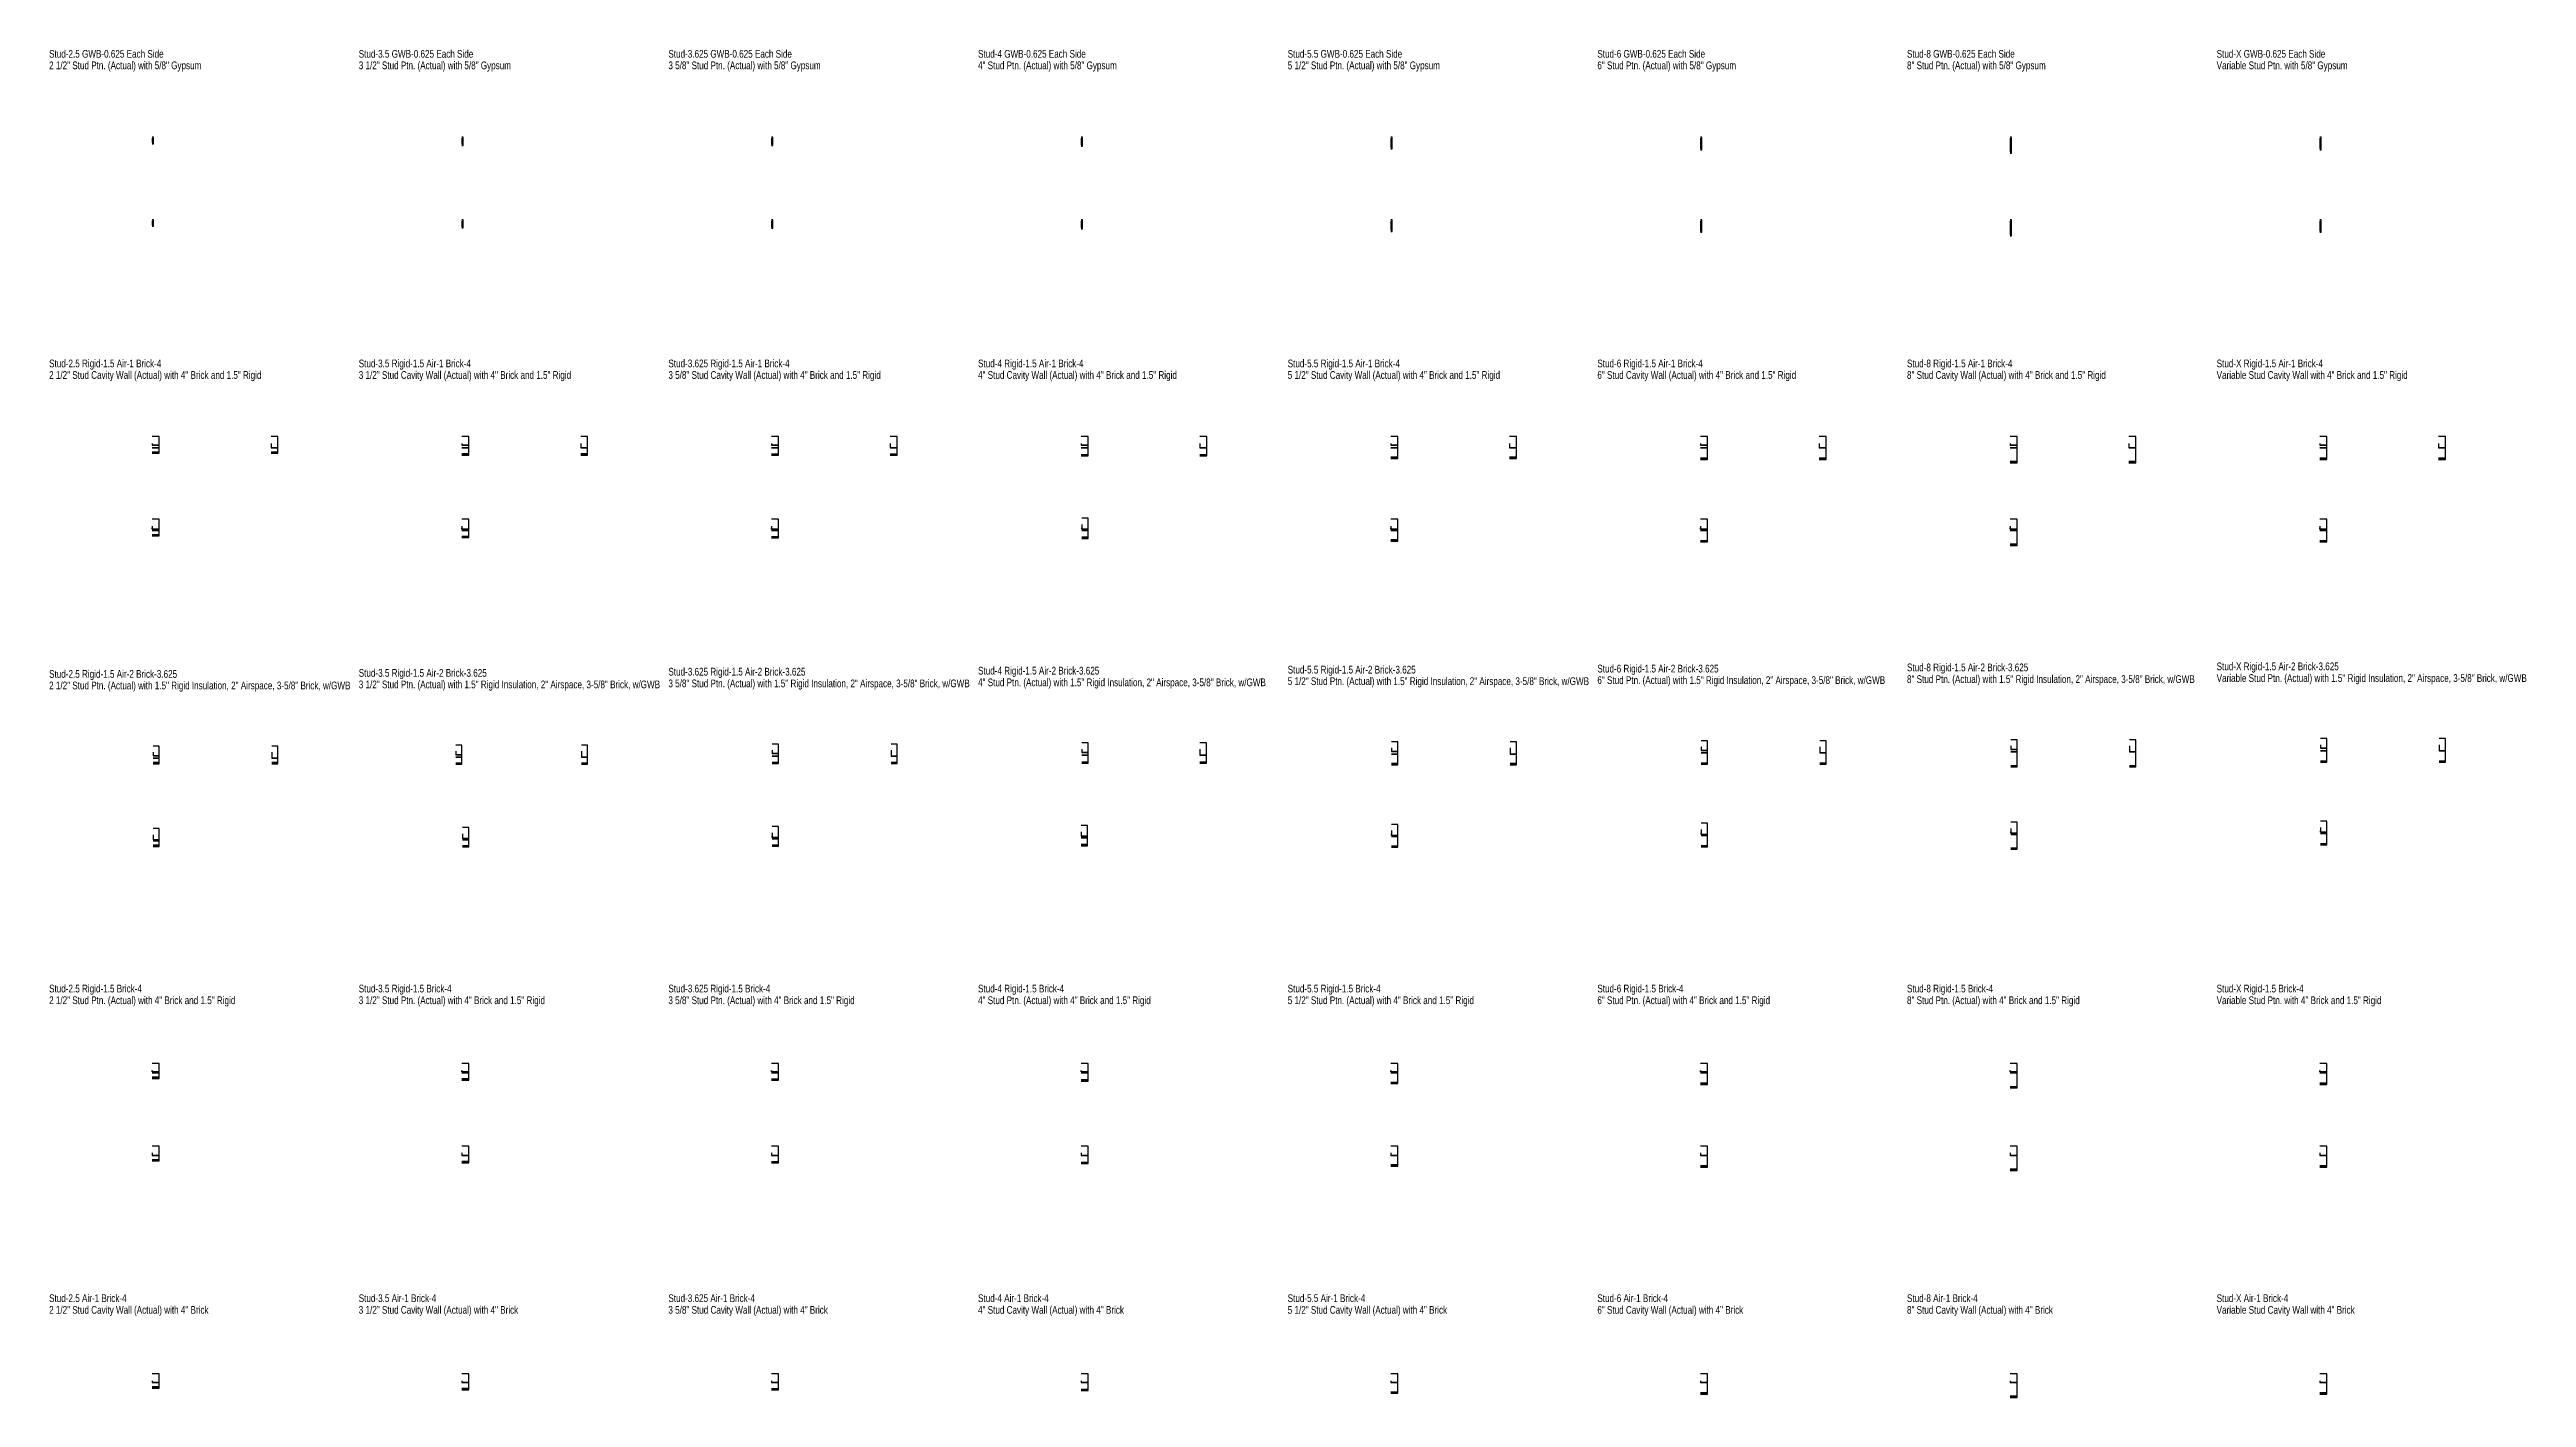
# Model space of a CAD drawing. Header units: inches. Extents: x -126 to 2726, y -389 to 1248.
# Drawn here: x -47 to 1393, y 104 to 888 of the extents above; entities that cross this region are included whole.
import ezdxf

# ---------------------------------------------------------------- set-up
doc = ezdxf.new("R2010")
doc.units = ezdxf.units.IN
doc.header["$LTSCALE"] = 0.5
doc.header["$MEASUREMENT"] = 0
doc.linetypes.add('HIDDEN', pattern=[0.375, 0.25, -0.125])
doc.layers.add('X-WallDescriptions', color=5, linetype='HIDDEN')
doc.layers.add('X-WallEndcapPolylines', color=6, linetype='Continuous')
doc.styles.add('Title', font='arial.ttf', dxfattribs={"width": 0.75})

msp = doc.modelspace()

# ---------------------------------------------------------------- texts
at = {"layer": 'X-WallDescriptions', "style": 'Title', "width": 0.75}
for s, p in [('Stud-2.5 GWB-0.625 Each Side', (-47.5, 883.1)), ('2 1/2" Stud Ptn. (Actual) with 5/8" Gypsum', (-47.5, 876.4)), ('Stud-3.5 GWB-0.625 Each Side', (132.5, 883.1)), ('3 1/2" Stud Ptn. (Actual) with 5/8" Gypsum', (132.5, 876.4)), ('Stud-3.625 GWB-0.625 Each Side', (312.5, 883.1)), ('3 5/8" Stud Ptn. (Actual) with 5/8" Gypsum', (312.5, 876.4)), ('4" Stud Ptn. (Actual) with 5/8" Gypsum', (492.5, 876.4)), ('Stud-4 GWB-0.625 Each Side', (492.5, 883.1)), ('Stud-5.5 GWB-0.625 Each Side', (672.5, 883.1)), ('5 1/2" Stud Ptn. (Actual) with 5/8" Gypsum', (672.5, 876.4)), ('Stud-6 GWB-0.625 Each Side', (852.5, 883.1)), ('6" Stud Ptn. (Actual) with 5/8" Gypsum', (852.5, 876.4)), ('Stud-8 GWB-0.625 Each Side', (1032.5, 883.1)), ('8" Stud Ptn. (Actual) with 5/8" Gypsum', (1032.5, 876.4)), ('Variable Stud Ptn. with 5/8" Gypsum', (1212.5, 876.4)), ('Stud-X GWB-0.625 Each Side', (1212.5, 883.1)), ('Stud-2.5 Rigid-1.5 Air-1 Brick-4', (-47.5, 703.1)), ('Stud-3.5 Rigid-1.5 Air-1 Brick-4', (132.5, 703.1)), ('Stud-3.625 Rigid-1.5 Air-1 Brick-4', (312.5, 703.1)), ('Stud-4 Rigid-1.5 Air-1 Brick-4', (492.5, 703.1)), ('Stud-5.5 Rigid-1.5 Air-1 Brick-4', (672.5, 703.1)), ('Stud-6 Rigid-1.5 Air-1 Brick-4', (852.5, 703.1)), ('Stud-8 Rigid-1.5 Air-1 Brick-4', (1032.5, 703.1)), ('Stud-X Rigid-1.5 Air-1 Brick-4', (1212.5, 703.1)), ('2 1/2" Stud Cavity Wall (Actual) with 4" Brick and 1.5" Rigid', (-47.5, 696.4)), ('3 1/2" Stud Cavity Wall (Actual) with 4" Brick and 1.5" Rigid', (132.5, 696.4)), ('3 5/8" Stud Cavity Wall (Actual) with 4" Brick and 1.5" Rigid', (312.5, 696.4)), ('4" Stud Cavity Wall (Actual) with 4" Brick and 1.5" Rigid', (492.5, 696.4)), ('5 1/2" Stud Cavity Wall (Actual) with 4" Brick and 1.5" Rigid', (672.5, 696.4)), ('6" Stud Cavity Wall (Actual) with 4" Brick and 1.5" Rigid', (852.5, 696.4)), ('8" Stud Cavity Wall (Actual) with 4" Brick and 1.5" Rigid', (1032.5, 696.4)), ('Variable Stud Cavity Wall with 4" Brick and 1.5" Rigid', (1212.5, 696.4)), ('Stud-2.5 Rigid-1.5 Air-2 Brick-3.625', (-47.5, 522.6)), ('2 1/2" Stud Ptn. (Actual) with 1.5" Rigid Insulation, 2" Airspace, 3-5/8" Brick, w/GWB', (-47.5, 515.9)), ('Stud-3.5 Rigid-1.5 Air-2 Brick-3.625', (132.5, 523.2)), ('3 1/2" Stud Ptn. (Actual) with 1.5" Rigid Insulation, 2" Airspace, 3-5/8" Brick, w/GWB', (132.5, 516.5)), ('Stud-3.625 Rigid-1.5 Air-2 Brick-3.625', (312.5, 523.9)), ('3 5/8" Stud Ptn. (Actual) with 1.5" Rigid Insulation, 2" Airspace, 3-5/8" Brick, w/GWB', (312.5, 517.1)), ('4" Stud Ptn. (Actual) with 1.5" Rigid Insulation, 2" Airspace, 3-5/8" Brick, w/GWB', (492.5, 517.7)), ('Stud-4 Rigid-1.5 Air-2 Brick-3.625', (492.5, 524.5)), ('Stud-5.5 Rigid-1.5 Air-2 Brick-3.625', (672.5, 525.1)), ('5 1/2" Stud Ptn. (Actual) with 1.5" Rigid Insulation, 2" Airspace, 3-5/8" Brick, w/GWB', (672.5, 518.4)), ('Stud-6 Rigid-1.5 Air-2 Brick-3.625', (852.5, 525.7)), ('6" Stud Ptn. (Actual) with 1.5" Rigid Insulation, 2" Airspace, 3-5/8" Brick, w/GWB', (852.5, 519)), ('Stud-8 Rigid-1.5 Air-2 Brick-3.625', (1032.5, 526.4)), ('8" Stud Ptn. (Actual) with 1.5" Rigid Insulation, 2" Airspace, 3-5/8" Brick, w/GWB', (1032.5, 519.6)), ('Variable Stud Ptn. (Actual) with 1.5" Rigid Insulation, 2" Airspace, 3-5/8" Brick, w/GWB', (1212.5, 520.2)), ('Stud-X Rigid-1.5 Air-2 Brick-3.625', (1212.5, 527)), ('Stud-2.5 Rigid-1.5 Brick-4', (-47.5, 339.7)), ('2 1/2" Stud Ptn. (Actual) with 4" Brick and 1.5" Rigid', (-47.5, 332.9)), ('Stud-3.5 Rigid-1.5 Brick-4', (132.5, 339.7)), ('3 1/2" Stud Ptn. (Actual) with 4" Brick and 1.5" Rigid', (132.5, 332.9)), ('Stud-3.625 Rigid-1.5 Brick-4', (312.5, 339.7)), ('3 5/8" Stud Ptn. (Actual) with 4" Brick and 1.5" Rigid', (312.5, 332.9)), ('4" Stud Ptn. (Actual) with 4" Brick and 1.5" Rigid', (492.5, 332.9)), ('Stud-4 Rigid-1.5 Brick-4', (492.5, 339.7)), ('Stud-5.5 Rigid-1.5 Brick-4', (672.5, 339.7)), ('5 1/2" Stud Ptn. (Actual) with 4" Brick and 1.5" Rigid', (672.5, 332.9)), ('Stud-6 Rigid-1.5 Brick-4', (852.5, 339.7)), ('6" Stud Ptn. (Actual) with 4" Brick and 1.5" Rigid', (852.5, 332.9)), ('Stud-8 Rigid-1.5 Brick-4', (1032.5, 339.7)), ('8" Stud Ptn. (Actual) with 4" Brick and 1.5" Rigid', (1032.5, 332.9)), ('Variable Stud Ptn. with 4" Brick and 1.5" Rigid', (1212.5, 332.9)), ('Stud-X Rigid-1.5 Brick-4', (1212.5, 339.7)), ('Stud-2.5 Air-1 Brick-4', (-47.5, 159.7)), ('Stud-3.5 Air-1 Brick-4', (132.5, 159.7)), ('Stud-3.625 Air-1 Brick-4', (312.5, 159.7)), ('Stud-4 Air-1 Brick-4', (492.5, 159.7)), ('Stud-5.5 Air-1 Brick-4', (672.5, 159.7)), ('Stud-6 Air-1 Brick-4', (852.5, 159.7)), ('Stud-8 Air-1 Brick-4', (1032.5, 159.7)), ('Stud-X Air-1 Brick-4', (1212.5, 159.7)), ('2 1/2" Stud Cavity Wall (Actual) with 4" Brick', (-47.5, 152.9)), ('3 1/2" Stud Cavity Wall (Actual) with 4" Brick', (132.5, 152.9)), ('3 5/8" Stud Cavity Wall (Actual) with 4" Brick', (312.5, 152.9)), ('4" Stud Cavity Wall (Actual) with 4" Brick', (492.5, 152.9)), ('5 1/2" Stud Cavity Wall (Actual) with 4" Brick', (672.5, 152.9)), ('6" Stud Cavity Wall (Actual) with 4" Brick', (852.5, 152.9)), ('8" Stud Cavity Wall (Actual) with 4" Brick', (1032.5, 152.9)), ('Variable Stud Cavity Wall with 4" Brick', (1212.5, 152.9))]:
    msp.add_text(s, height=4.5, dxfattribs=at).set_placement(p)

# ---------------------------------------------------------------- linework, layer by layer
at = {"layer": 'X-WallEndcapPolylines'}
for points in [[(12.5, 836.3), (12.5, 833.8), (13.2, 833.8), (13.2, 836.9), (12.5, 836.9)], [(192.5, 836.3), (192.5, 832.8), (193.2, 832.8), (193.2, 836.9), (192.5, 836.9)], [(372.5, 836.3), (372.5, 832.6), (373.2, 832.6), (373.2, 836.9), (372.5, 836.9)], [(552.5, 836.3), (552.5, 832.3), (553.2, 832.3), (553.2, 836.9), (552.5, 836.9)], [(732.5, 836.3), (732.5, 830.8), (733.2, 830.8), (733.2, 836.9), (732.5, 836.9)], [(912.5, 836.3), (912.5, 830.3), (913.2, 830.3), (913.2, 836.9), (912.5, 836.9)], [(1092.5, 836.3), (1092.5, 828.3), (1093.2, 828.3), (1093.2, 836.9), (1092.5, 836.9)], [(1272.5, 836.3), (1272.5, 830.3), (1273.2, 830.3), (1273.2, 836.9), (1272.5, 836.9)], [(12.5, 833.1), (13.2, 833.1), (13.2, 833.8), (12.5, 833.8)], [(192.5, 832.1), (193.2, 832.1), (193.2, 832.8), (192.5, 832.8)], [(372.5, 832), (373.2, 832), (373.2, 832.6), (372.5, 832.6)], [(552.5, 831.6), (553.2, 831.6), (553.2, 832.3), (552.5, 832.3)], [(732.5, 830.1), (733.2, 830.1), (733.2, 830.8), (732.5, 830.8)], [(912.5, 829.6), (913.2, 829.6), (913.2, 830.3), (912.5, 830.3)], [(1092.5, 827.6), (1093.2, 827.6), (1093.2, 828.3), (1092.5, 828.3)], [(1272.5, 829.6), (1273.2, 829.6), (1273.2, 830.3), (1272.5, 830.3)], [(12.5, 788.3), (12.5, 785.8), (13.2, 785.8), (13.2, 788.9), (12.5, 788.9)], [(12.5, 785.1), (13.2, 785.1), (13.2, 785.8), (12.5, 785.8)], [(192.5, 788.3), (192.5, 784.8), (193.2, 784.8), (193.2, 788.9), (192.5, 788.9)], [(192.5, 784.1), (193.2, 784.1), (193.2, 784.8), (192.5, 784.8)], [(372.5, 788.3), (372.5, 784.6), (373.2, 784.6), (373.2, 788.9), (372.5, 788.9)], [(372.5, 784), (373.2, 784), (373.2, 784.6), (372.5, 784.6)], [(552.5, 788.3), (552.5, 784.3), (553.2, 784.3), (553.2, 788.9), (552.5, 788.9)], [(552.5, 783.6), (553.2, 783.6), (553.2, 784.3), (552.5, 784.3)], [(732.5, 788.3), (732.5, 782.8), (733.2, 782.8), (733.2, 788.9), (732.5, 788.9)], [(732.5, 782.1), (733.2, 782.1), (733.2, 782.8), (732.5, 782.8)], [(912.5, 788.3), (912.5, 782.3), (913.2, 782.3), (913.2, 788.9), (912.5, 788.9)], [(912.5, 781.6), (913.2, 781.6), (913.2, 782.3), (912.5, 782.3)], [(1092.5, 788.3), (1092.5, 780.3), (1093.2, 780.3), (1093.2, 788.9), (1092.5, 788.9)], [(1092.5, 779.6), (1093.2, 779.6), (1093.2, 780.3), (1092.5, 780.3)], [(1272.5, 788.3), (1272.5, 782.3), (1273.2, 782.3), (1273.2, 788.9), (1272.5, 788.9)], [(1272.5, 781.6), (1273.2, 781.6), (1273.2, 782.3), (1272.5, 782.3)], [(12.5, 658.8), (12.5, 657.8), (16.5, 657.8), (16.5, 662.8), (12.5, 662.8)], [(81.5, 658.8), (81.5, 656.3), (85.5, 656.3), (85.5, 662.8), (81.5, 662.8)], [(192.5, 658.8), (192.5, 657.8), (196.5, 657.8), (196.5, 662.8), (192.5, 662.8)], [(261.5, 658.8), (261.5, 656.3), (265.5, 656.3), (265.5, 662.8), (261.5, 662.8)], [(372.5, 658.8), (372.5, 657.8), (376.5, 657.8), (376.5, 662.8), (372.5, 662.8)], [(441.5, 658.8), (441.5, 656.3), (445.5, 656.3), (445.5, 662.8), (441.5, 662.8)], [(552.5, 658.8), (552.5, 657.8), (556.5, 657.8), (556.5, 662.8), (552.5, 662.8)], [(621.5, 658.8), (621.5, 656.3), (625.5, 656.3), (625.5, 662.8), (621.5, 662.8)], [(732.5, 658.8), (732.5, 657.8), (736.5, 657.8), (736.5, 662.8), (732.5, 662.8)], [(801.5, 658.8), (801.5, 656.3), (805.5, 656.3), (805.5, 662.8), (801.5, 662.8)], [(912.5, 658.8), (912.5, 657.8), (916.5, 657.8), (916.5, 662.8), (912.5, 662.8)], [(981.5, 658.8), (981.5, 656.3), (985.5, 656.3), (985.5, 662.8), (981.5, 662.8)], [(1092.5, 658.8), (1092.5, 657.8), (1096.5, 657.8), (1096.5, 662.8), (1092.5, 662.8)], [(1161.5, 658.8), (1161.5, 656.3), (1165.5, 656.3), (1165.5, 662.8), (1161.5, 662.8)], [(1272.5, 658.8), (1272.5, 657.8), (1276.5, 657.8), (1276.5, 662.8), (1272.5, 662.8)], [(1341.5, 658.8), (1341.5, 656.3), (1345.5, 656.3), (1345.5, 662.8), (1341.5, 662.8)], [(12.5, 656.3), (16.5, 656.3), (16.5, 657.8), (12.5, 657.8)], [(12.5, 653.8), (16.5, 653.8), (16.5, 656.3), (12.5, 656.3)], [(12.5, 653.1), (16.5, 653.1), (16.5, 653.8), (12.5, 653.8)], [(81.5, 653.8), (85.5, 653.8), (85.5, 656.3), (81.5, 656.3)], [(81.5, 653.1), (85.5, 653.1), (85.5, 653.8), (81.5, 653.8)], [(192.5, 656.3), (196.5, 656.3), (196.5, 657.8), (192.5, 657.8)], [(192.5, 652.8), (196.5, 652.8), (196.5, 656.3), (192.5, 656.3)], [(192.5, 652.1), (196.5, 652.1), (196.5, 652.8), (192.5, 652.8)], [(261.5, 652.8), (265.5, 652.8), (265.5, 656.3), (261.5, 656.3)], [(261.5, 652.1), (265.5, 652.1), (265.5, 652.8), (261.5, 652.8)], [(372.5, 656.3), (376.5, 656.3), (376.5, 657.8), (372.5, 657.8)], [(372.5, 652.6), (376.5, 652.6), (376.5, 656.3), (372.5, 656.3)], [(372.5, 652), (376.5, 652), (376.5, 652.6), (372.5, 652.6)], [(441.5, 652.6), (445.5, 652.6), (445.5, 656.3), (441.5, 656.3)], [(441.5, 652), (445.5, 652), (445.5, 652.6), (441.5, 652.6)], [(552.5, 656.3), (556.5, 656.3), (556.5, 657.8), (552.5, 657.8)], [(552.5, 652.3), (556.5, 652.3), (556.5, 656.3), (552.5, 656.3)], [(552.5, 651.6), (556.5, 651.6), (556.5, 652.3), (552.5, 652.3)], [(621.5, 652.3), (625.5, 652.3), (625.5, 656.3), (621.5, 656.3)], [(621.5, 651.6), (625.5, 651.6), (625.5, 652.3), (621.5, 652.3)], [(732.5, 656.3), (736.5, 656.3), (736.5, 657.8), (732.5, 657.8)], [(732.5, 650.8), (736.5, 650.8), (736.5, 656.3), (732.5, 656.3)], [(732.5, 650.1), (736.5, 650.1), (736.5, 650.8), (732.5, 650.8)], [(801.5, 650.8), (805.5, 650.8), (805.5, 656.3), (801.5, 656.3)], [(801.5, 650.1), (805.5, 650.1), (805.5, 650.8), (801.5, 650.8)], [(912.5, 656.3), (916.5, 656.3), (916.5, 657.8), (912.5, 657.8)], [(912.5, 650.3), (916.5, 650.3), (916.5, 656.3), (912.5, 656.3)], [(912.5, 649.6), (916.5, 649.6), (916.5, 650.3), (912.5, 650.3)], [(981.5, 650.3), (985.5, 650.3), (985.5, 656.3), (981.5, 656.3)], [(981.5, 649.6), (985.5, 649.6), (985.5, 650.3), (981.5, 650.3)], [(1092.5, 656.3), (1096.5, 656.3), (1096.5, 657.8), (1092.5, 657.8)], [(1092.5, 648.3), (1096.5, 648.3), (1096.5, 656.3), (1092.5, 656.3)], [(1092.5, 647.6), (1096.5, 647.6), (1096.5, 648.3), (1092.5, 648.3)], [(1161.5, 648.3), (1165.5, 648.3), (1165.5, 656.3), (1161.5, 656.3)], [(1161.5, 647.6), (1165.5, 647.6), (1165.5, 648.3), (1161.5, 648.3)], [(1272.5, 656.3), (1276.5, 656.3), (1276.5, 657.8), (1272.5, 657.8)], [(1272.5, 650.3), (1276.5, 650.3), (1276.5, 656.3), (1272.5, 656.3)], [(1272.5, 649.6), (1276.5, 649.6), (1276.5, 650.3), (1272.5, 650.3)], [(1341.5, 650.3), (1345.5, 650.3), (1345.5, 656.3), (1341.5, 656.3)], [(1341.5, 649.6), (1345.5, 649.6), (1345.5, 650.3), (1341.5, 650.3)], [(12.5, 610.8), (12.5, 609), (16.5, 609), (16.5, 614.8), (12.5, 614.8)], [(12.5, 608.3), (16.5, 608.3), (16.5, 609), (12.5, 609), (12.5, 609.8)], [(12.5, 605.8), (16.5, 605.8), (16.5, 608.3), (12.5, 608.3)], [(12.5, 605.1), (16.5, 605.1), (16.5, 605.8), (12.5, 605.8)], [(192.5, 610.8), (192.5, 609), (196.5, 609), (196.5, 614.8), (192.5, 614.8)], [(192.5, 608.3), (196.5, 608.3), (196.5, 609), (192.5, 609), (192.5, 609.8)], [(192.5, 604.8), (196.5, 604.8), (196.5, 608.3), (192.5, 608.3)], [(192.5, 604.1), (196.5, 604.1), (196.5, 604.8), (192.5, 604.8)], [(372.5, 610.8), (372.5, 609), (376.5, 609), (376.5, 614.8), (372.5, 614.8)], [(372.5, 608.3), (376.5, 608.3), (376.5, 609), (372.5, 609), (372.5, 609.8)], [(372.5, 604.6), (376.5, 604.6), (376.5, 608.3), (372.5, 608.3)], [(552.9, 611.8), (552.9, 609), (556.5, 609), (556.5, 615.4), (552.9, 615.4)], [(552.9, 608.3), (556.5, 608.3), (556.5, 609), (552.9, 609), (552.9, 609.8)], [(552.9, 604.3), (556.5, 604.3), (556.5, 608.3), (552.9, 608.3)], [(732.5, 610.8), (732.5, 609), (736.5, 609), (736.5, 614.8), (732.5, 614.8)], [(732.5, 608.3), (736.5, 608.3), (736.5, 609), (732.5, 609), (732.5, 609.8)], [(732.5, 602.8), (736.5, 602.8), (736.5, 608.3), (732.5, 608.3)], [(912.5, 610.8), (912.5, 609), (916.5, 609), (916.5, 614.8), (912.5, 614.8)], [(912.5, 608.3), (916.5, 608.3), (916.5, 609), (912.5, 609), (912.5, 609.8)], [(912.5, 602.3), (916.5, 602.3), (916.5, 608.3), (912.5, 608.3)], [(1092.5, 610.8), (1092.5, 609), (1096.5, 609), (1096.5, 614.8), (1092.5, 614.8)], [(1092.5, 608.3), (1096.5, 608.3), (1096.5, 609), (1092.5, 609), (1092.5, 609.8)], [(1092.5, 600.3), (1096.5, 600.3), (1096.5, 608.3), (1092.5, 608.3)], [(1272.5, 610.8), (1272.5, 609), (1276.5, 609), (1276.5, 614.8), (1272.5, 614.8)], [(1272.5, 608.3), (1276.5, 608.3), (1276.5, 609), (1272.5, 609), (1272.5, 609.8)], [(1272.5, 602.3), (1276.5, 602.3), (1276.5, 608.3), (1272.5, 608.3)], [(372.5, 604), (376.5, 604), (376.5, 604.6), (372.5, 604.6)], [(552.9, 603.6), (556.5, 603.6), (556.5, 604.3), (552.9, 604.3)], [(732.5, 602.1), (736.5, 602.1), (736.5, 602.8), (732.5, 602.8)], [(912.5, 601.6), (916.5, 601.6), (916.5, 602.3), (912.5, 602.3)], [(1092.5, 599.6), (1096.5, 599.6), (1096.5, 600.3), (1092.5, 600.3)], [(1272.5, 601.6), (1276.5, 601.6), (1276.5, 602.3), (1272.5, 602.3)], [(12.9, 479.3), (12.9, 477.3), (16.5, 477.3), (16.5, 482.9), (12.9, 482.9)], [(12.9, 475.8), (16.5, 475.8), (16.5, 477.3), (12.9, 477.3)], [(12.9, 473.3), (16.5, 473.3), (16.5, 475.8), (12.9, 475.8)], [(81.9, 479.3), (81.9, 475.8), (85.5, 475.8), (85.5, 482.9), (81.9, 482.9)], [(81.9, 473.3), (85.5, 473.3), (85.5, 475.8), (81.9, 475.8)], [(188.9, 479.9), (188.9, 477.9), (192.5, 477.9), (192.5, 483.5), (188.9, 483.5)], [(188.9, 476.4), (192.5, 476.4), (192.5, 477.9), (188.9, 477.9)], [(188.9, 472.9), (192.5, 472.9), (192.5, 476.4), (188.9, 476.4)], [(261.9, 479.9), (261.9, 476.4), (265.5, 476.4), (265.5, 483.5), (261.9, 483.5)], [(261.9, 472.9), (265.5, 472.9), (265.5, 476.4), (261.9, 476.4)], [(372.9, 480.5), (372.9, 478.5), (376.5, 478.5), (376.5, 484.1), (372.9, 484.1)], [(372.9, 477), (376.5, 477), (376.5, 478.5), (372.9, 478.5)], [(372.9, 473.4), (376.5, 473.4), (376.5, 477), (372.9, 477)], [(441.9, 480.5), (441.9, 477), (445.5, 477), (445.5, 484.1), (441.9, 484.1)], [(441.9, 473.4), (445.5, 473.4), (445.5, 477), (441.9, 477)], [(552.9, 481.1), (552.9, 479.1), (556.5, 479.1), (556.5, 484.8), (552.9, 484.8)], [(552.9, 477.6), (556.5, 477.6), (556.5, 479.1), (552.9, 479.1)], [(552.9, 473.6), (556.5, 473.6), (556.5, 477.6), (552.9, 477.6)], [(621.5, 481.1), (621.5, 477.6), (625.2, 477.6), (625.2, 484.8), (621.5, 484.8)], [(621.5, 473.6), (625.2, 473.6), (625.2, 477.6), (621.5, 477.6)], [(732.9, 481.8), (732.9, 479.8), (736.5, 479.8), (736.5, 485.4), (732.9, 485.4)], [(732.9, 478.3), (736.5, 478.3), (736.5, 479.8), (732.9, 479.8)], [(732.9, 472.8), (736.5, 472.8), (736.5, 478.3), (732.9, 478.3)], [(801.9, 481.8), (801.9, 478.3), (805.5, 478.3), (805.5, 485.4), (801.9, 485.4)], [(801.9, 472.8), (805.5, 472.8), (805.5, 478.3), (801.9, 478.3)], [(912.9, 482.4), (912.9, 480.4), (916.5, 480.4), (916.5, 486), (912.9, 486)], [(912.9, 478.9), (916.5, 478.9), (916.5, 480.4), (912.9, 480.4)], [(912.9, 472.9), (916.5, 472.9), (916.5, 478.9), (912.9, 478.9)], [(981.9, 482.4), (981.9, 478.9), (985.5, 478.9), (985.5, 486), (981.9, 486)], [(981.9, 472.9), (985.5, 472.9), (985.5, 478.9), (981.9, 478.9)], [(1092.9, 483), (1092.9, 481), (1096.5, 481), (1096.5, 486.6), (1092.9, 486.6)], [(1092.9, 479.5), (1096.5, 479.5), (1096.5, 481), (1092.9, 481)], [(1092.9, 471.5), (1096.5, 471.5), (1096.5, 479.5), (1092.9, 479.5)], [(1161.9, 483), (1161.9, 479.5), (1165.5, 479.5), (1165.5, 486.6), (1161.9, 486.6)], [(1161.9, 471.5), (1165.5, 471.5), (1165.5, 479.5), (1161.9, 479.5)], [(1272.9, 483.6), (1272.9, 481.6), (1276.5, 481.6), (1276.5, 487.3), (1272.9, 487.3)], [(1272.9, 480.1), (1276.5, 480.1), (1276.5, 481.6), (1272.9, 481.6)], [(1272.9, 474.1), (1276.5, 474.1), (1276.5, 480.1), (1272.9, 480.1)], [(1341.9, 483.6), (1341.9, 480.1), (1345.5, 480.1), (1345.5, 487.3), (1341.9, 487.3)], [(1341.9, 474.1), (1345.5, 474.1), (1345.5, 480.1), (1341.9, 480.1)], [(12.9, 472.6), (16.5, 472.6), (16.5, 473.3), (12.9, 473.3)], [(81.9, 472.6), (85.5, 472.6), (85.5, 473.3), (81.9, 473.3)], [(188.9, 472.3), (192.5, 472.3), (192.5, 472.9), (188.9, 472.9)], [(261.9, 472.3), (265.5, 472.3), (265.5, 472.9), (261.9, 472.9)], [(372.9, 472.8), (376.5, 472.8), (376.5, 473.4), (372.9, 473.4)], [(441.9, 472.8), (445.5, 472.8), (445.5, 473.4), (441.9, 473.4)], [(552.9, 473), (556.5, 473), (556.5, 473.6), (552.9, 473.6)], [(621.5, 473), (625.2, 473), (625.2, 473.6), (621.5, 473.6)], [(732.9, 472.1), (736.5, 472.1), (736.5, 472.8), (732.9, 472.8)], [(801.9, 472.1), (805.5, 472.1), (805.5, 472.8), (801.9, 472.8)], [(912.9, 472.3), (916.5, 472.3), (916.5, 472.9), (912.9, 472.9)], [(981.9, 472.3), (985.5, 472.3), (985.5, 472.9), (981.9, 472.9)], [(1092.9, 470.9), (1096.5, 470.9), (1096.5, 471.5), (1092.9, 471.5)], [(1161.9, 470.9), (1165.5, 470.9), (1165.5, 471.5), (1161.9, 471.5)], [(1272.9, 473.5), (1276.5, 473.5), (1276.5, 474.1), (1272.9, 474.1)], [(1341.9, 473.5), (1345.5, 473.5), (1345.5, 474.1), (1341.9, 474.1)], [(12.9, 431.3), (12.9, 428.5), (16.5, 428.5), (16.5, 434.9), (12.9, 434.9)], [(192.9, 431.9), (192.9, 429.1), (196.5, 429.1), (196.5, 435.5), (192.9, 435.5)], [(372.9, 432.5), (372.9, 429.8), (376.5, 429.8), (376.5, 436.1), (372.9, 436.1)], [(552.5, 433.1), (552.5, 430.6), (556.2, 430.6), (556.2, 436.8), (552.5, 436.8)], [(732.9, 433.8), (732.9, 431), (736.5, 431), (736.5, 437.4), (732.9, 437.4)], [(912.9, 434.4), (912.9, 431.6), (916.5, 431.6), (916.5, 438), (912.9, 438)], [(912.9, 430.9), (916.5, 430.9), (916.5, 431.6), (912.9, 431.6), (912.9, 432.4)], [(1092.9, 435), (1092.9, 432.3), (1096.5, 432.3), (1096.5, 438.6), (1092.9, 438.6)], [(1092.9, 431.5), (1096.5, 431.5), (1096.5, 432.3), (1092.9, 432.3), (1092.9, 433)], [(1272.9, 435.6), (1272.9, 432.9), (1276.5, 432.9), (1276.5, 439.3), (1272.9, 439.3)], [(1272.9, 432.1), (1276.5, 432.1), (1276.5, 432.9), (1272.9, 432.9), (1272.9, 433.6)], [(1272.9, 426.1), (1276.5, 426.1), (1276.5, 432.1), (1272.9, 432.1)], [(12.9, 427.8), (16.5, 427.8), (16.5, 428.5), (12.9, 428.5)], [(12.9, 425.3), (16.5, 425.3), (16.5, 427.8), (12.9, 427.8)], [(12.9, 424.6), (16.5, 424.6), (16.5, 425.3), (12.9, 425.3)], [(192.9, 428.4), (196.5, 428.4), (196.5, 429.1), (192.9, 429.1)], [(192.9, 424.9), (196.5, 424.9), (196.5, 428.4), (192.9, 428.4)], [(192.9, 424.3), (196.5, 424.3), (196.5, 424.9), (192.9, 424.9)], [(372.9, 429), (376.5, 429), (376.5, 429.8), (372.9, 429.8), (372.9, 430.5)], [(372.9, 425.4), (376.5, 425.4), (376.5, 429), (372.9, 429)], [(372.9, 424.8), (376.5, 424.8), (376.5, 425.4), (372.9, 425.4)], [(552.5, 429.6), (556.2, 429.6), (556.2, 430.6), (552.5, 430.6)], [(552.5, 425.6), (556.2, 425.6), (556.2, 429.6), (552.5, 429.6)], [(552.5, 425), (556.2, 425), (556.2, 425.6), (552.5, 425.6)], [(732.9, 430.3), (736.5, 430.3), (736.5, 431), (732.9, 431), (732.9, 431.8)], [(732.9, 424.8), (736.5, 424.8), (736.5, 430.3), (732.9, 430.3)], [(732.9, 424.1), (736.5, 424.1), (736.5, 424.8), (732.9, 424.8)], [(912.9, 424.9), (916.5, 424.9), (916.5, 430.9), (912.9, 430.9)], [(912.9, 424.3), (916.5, 424.3), (916.5, 424.9), (912.9, 424.9)], [(1092.9, 423.5), (1096.5, 423.5), (1096.5, 431.5), (1092.9, 431.5)], [(1092.9, 422.9), (1096.5, 422.9), (1096.5, 423.5), (1092.9, 423.5)], [(1272.9, 425.5), (1276.5, 425.5), (1276.5, 426.1), (1272.9, 426.1)], [(12.5, 294.4), (12.5, 293.6), (16.5, 293.6), (16.5, 298.4), (12.5, 298.4)], [(12.5, 292.9), (16.5, 292.9), (16.5, 293.6), (12.5, 293.6), (12.5, 294.4)], [(12.5, 290.4), (16.5, 290.4), (16.5, 292.9), (12.5, 292.9)], [(12.5, 289.7), (16.5, 289.7), (16.5, 290.4), (12.5, 290.4)], [(192.5, 294.4), (192.5, 293.6), (196.5, 293.6), (196.5, 298.4), (192.5, 298.4)], [(192.5, 292.9), (196.5, 292.9), (196.5, 293.6), (192.5, 293.6), (192.5, 294.4)], [(192.5, 289.4), (196.5, 289.4), (196.5, 292.9), (192.5, 292.9)], [(192.5, 288.7), (196.5, 288.7), (196.5, 289.4), (192.5, 289.4)], [(372.5, 294.4), (372.5, 293.6), (376.5, 293.6), (376.5, 298.4), (372.5, 298.4)], [(372.5, 292.9), (376.5, 292.9), (376.5, 293.6), (372.5, 293.6), (372.5, 294.4)], [(372.5, 289.2), (376.5, 289.2), (376.5, 292.9), (372.5, 292.9)], [(372.5, 288.6), (376.5, 288.6), (376.5, 289.2), (372.5, 289.2)], [(552.5, 294.4), (552.5, 293.6), (556.5, 293.6), (556.5, 298.4), (552.5, 298.4)], [(552.5, 292.9), (556.5, 292.9), (556.5, 293.6), (552.5, 293.6), (552.5, 294.4)], [(552.5, 288.9), (556.5, 288.9), (556.5, 292.9), (552.5, 292.9)], [(552.5, 288.2), (556.5, 288.2), (556.5, 288.9), (552.5, 288.9)], [(732.5, 294.4), (732.5, 293.6), (736.5, 293.6), (736.5, 298.4), (732.5, 298.4)], [(732.5, 292.9), (736.5, 292.9), (736.5, 293.6), (732.5, 293.6), (732.5, 294.4)], [(732.5, 287.4), (736.5, 287.4), (736.5, 292.9), (732.5, 292.9)], [(912.5, 294.4), (912.5, 293.6), (916.5, 293.6), (916.5, 298.4), (912.5, 298.4)], [(912.5, 292.9), (916.5, 292.9), (916.5, 293.6), (912.5, 293.6), (912.5, 294.4)], [(912.5, 286.9), (916.5, 286.9), (916.5, 292.9), (912.5, 292.9)], [(1092.5, 294.4), (1092.5, 293.6), (1096.5, 293.6), (1096.5, 298.4), (1092.5, 298.4)], [(1092.5, 292.9), (1096.5, 292.9), (1096.5, 293.6), (1092.5, 293.6), (1092.5, 294.4)], [(1092.5, 284.9), (1096.5, 284.9), (1096.5, 292.9), (1092.5, 292.9)], [(1272.5, 294.4), (1272.5, 293.6), (1276.5, 293.6), (1276.5, 298.4), (1272.5, 298.4)], [(1272.5, 292.9), (1276.5, 292.9), (1276.5, 293.6), (1272.5, 293.6), (1272.5, 294.4)], [(1272.5, 286.9), (1276.5, 286.9), (1276.5, 292.9), (1272.5, 292.9)], [(732.5, 286.7), (736.5, 286.7), (736.5, 287.4), (732.5, 287.4)], [(912.5, 286.2), (916.5, 286.2), (916.5, 286.9), (912.5, 286.9)], [(1092.5, 284.2), (1096.5, 284.2), (1096.5, 284.9), (1092.5, 284.9)], [(1272.5, 286.2), (1276.5, 286.2), (1276.5, 286.9), (1272.5, 286.9)], [(12.5, 246.4), (12.5, 244.9), (16.5, 244.9), (16.5, 250.4), (12.5, 250.4)], [(12.5, 242.4), (16.5, 242.4), (16.5, 244.9), (12.5, 244.9)], [(192.5, 246.4), (192.5, 244.9), (196.5, 244.9), (196.5, 250.4), (192.5, 250.4)], [(192.5, 241.4), (196.5, 241.4), (196.5, 244.9), (192.5, 244.9)], [(372.5, 246.4), (372.5, 244.9), (376.5, 244.9), (376.5, 250.4), (372.5, 250.4)], [(372.5, 241.2), (376.5, 241.2), (376.5, 244.9), (372.5, 244.9)], [(552.5, 246.4), (552.5, 244.9), (556.5, 244.9), (556.5, 250.4), (552.5, 250.4)], [(552.5, 240.9), (556.5, 240.9), (556.5, 244.9), (552.5, 244.9)], [(732.5, 246.4), (732.5, 244.9), (736.5, 244.9), (736.5, 250.4), (732.5, 250.4)], [(732.5, 239.4), (736.5, 239.4), (736.5, 244.9), (732.5, 244.9)], [(912.5, 246.4), (912.5, 244.9), (916.5, 244.9), (916.5, 250.4), (912.5, 250.4)], [(912.5, 238.9), (916.5, 238.9), (916.5, 244.9), (912.5, 244.9)], [(1092.5, 246.4), (1092.5, 244.9), (1096.5, 244.9), (1096.5, 250.4), (1092.5, 250.4)], [(1092.5, 236.9), (1096.5, 236.9), (1096.5, 244.9), (1092.5, 244.9)], [(1272.5, 246.4), (1272.5, 244.9), (1276.5, 244.9), (1276.5, 250.4), (1272.5, 250.4)], [(1272.5, 238.9), (1276.5, 238.9), (1276.5, 244.9), (1272.5, 244.9)], [(12.5, 241.7), (16.5, 241.7), (16.5, 242.4), (12.5, 242.4)], [(192.5, 240.7), (196.5, 240.7), (196.5, 241.4), (192.5, 241.4)], [(372.5, 240.6), (376.5, 240.6), (376.5, 241.2), (372.5, 241.2)], [(552.5, 240.2), (556.5, 240.2), (556.5, 240.9), (552.5, 240.9)], [(732.5, 238.7), (736.5, 238.7), (736.5, 239.4), (732.5, 239.4)], [(912.5, 238.2), (916.5, 238.2), (916.5, 238.9), (912.5, 238.9)], [(1092.5, 236.2), (1096.5, 236.2), (1096.5, 236.9), (1092.5, 236.9)], [(1272.5, 238.2), (1276.5, 238.2), (1276.5, 238.9), (1272.5, 238.9)], [(12.5, 113.9), (12.5, 112.9), (16.5, 112.9), (16.5, 117.9), (12.5, 117.9)], [(192.5, 113.9), (192.5, 112.9), (196.5, 112.9), (196.5, 117.9), (192.5, 117.9)], [(372.5, 113.9), (372.5, 112.9), (376.5, 112.9), (376.5, 117.9), (372.5, 117.9)], [(552.5, 113.9), (552.5, 112.9), (556.5, 112.9), (556.5, 117.9), (552.5, 117.9)], [(732.5, 113.9), (732.5, 112.9), (736.5, 112.9), (736.5, 117.9), (732.5, 117.9)], [(912.5, 113.9), (912.5, 112.9), (916.5, 112.9), (916.5, 117.9), (912.5, 117.9)], [(1092.5, 113.9), (1092.5, 112.9), (1096.5, 112.9), (1096.5, 117.9), (1092.5, 117.9)], [(1272.5, 113.9), (1272.5, 112.9), (1276.5, 112.9), (1276.5, 117.9), (1272.5, 117.9)], [(12.5, 110.4), (16.5, 110.4), (16.5, 112.9), (12.5, 112.9)], [(12.5, 109.7), (16.5, 109.7), (16.5, 110.4), (12.5, 110.4)], [(192.5, 109.4), (196.5, 109.4), (196.5, 112.9), (192.5, 112.9)], [(192.5, 108.7), (196.5, 108.7), (196.5, 109.4), (192.5, 109.4)], [(372.5, 109.2), (376.5, 109.2), (376.5, 112.9), (372.5, 112.9)], [(372.5, 108.6), (376.5, 108.6), (376.5, 109.2), (372.5, 109.2)], [(552.5, 108.9), (556.5, 108.9), (556.5, 112.9), (552.5, 112.9)], [(552.5, 108.2), (556.5, 108.2), (556.5, 108.9), (552.5, 108.9)], [(732.5, 107.4), (736.5, 107.4), (736.5, 112.9), (732.5, 112.9)], [(732.5, 106.7), (736.5, 106.7), (736.5, 107.4), (732.5, 107.4)], [(912.5, 106.9), (916.5, 106.9), (916.5, 112.9), (912.5, 112.9)], [(912.5, 106.2), (916.5, 106.2), (916.5, 106.9), (912.5, 106.9)], [(1092.5, 104.9), (1096.5, 104.9), (1096.5, 112.9), (1092.5, 112.9)], [(1092.5, 104.2), (1096.5, 104.2), (1096.5, 104.9), (1092.5, 104.9)], [(1272.5, 106.9), (1276.5, 106.9), (1276.5, 112.9), (1272.5, 112.9)], [(1272.5, 106.2), (1276.5, 106.2), (1276.5, 106.9), (1272.5, 106.9)]]:
    msp.add_lwpolyline(points, dxfattribs=at)

msp.set_redraw_order([(e.dxf.handle, doc.entitydb.next_handle()) for e in msp.query("TEXT MTEXT ATTDEF DIMENSION ARC_DIMENSION")])  # texts and dimensions are drawn at this point

doc.saveas('drawing.dxf')
